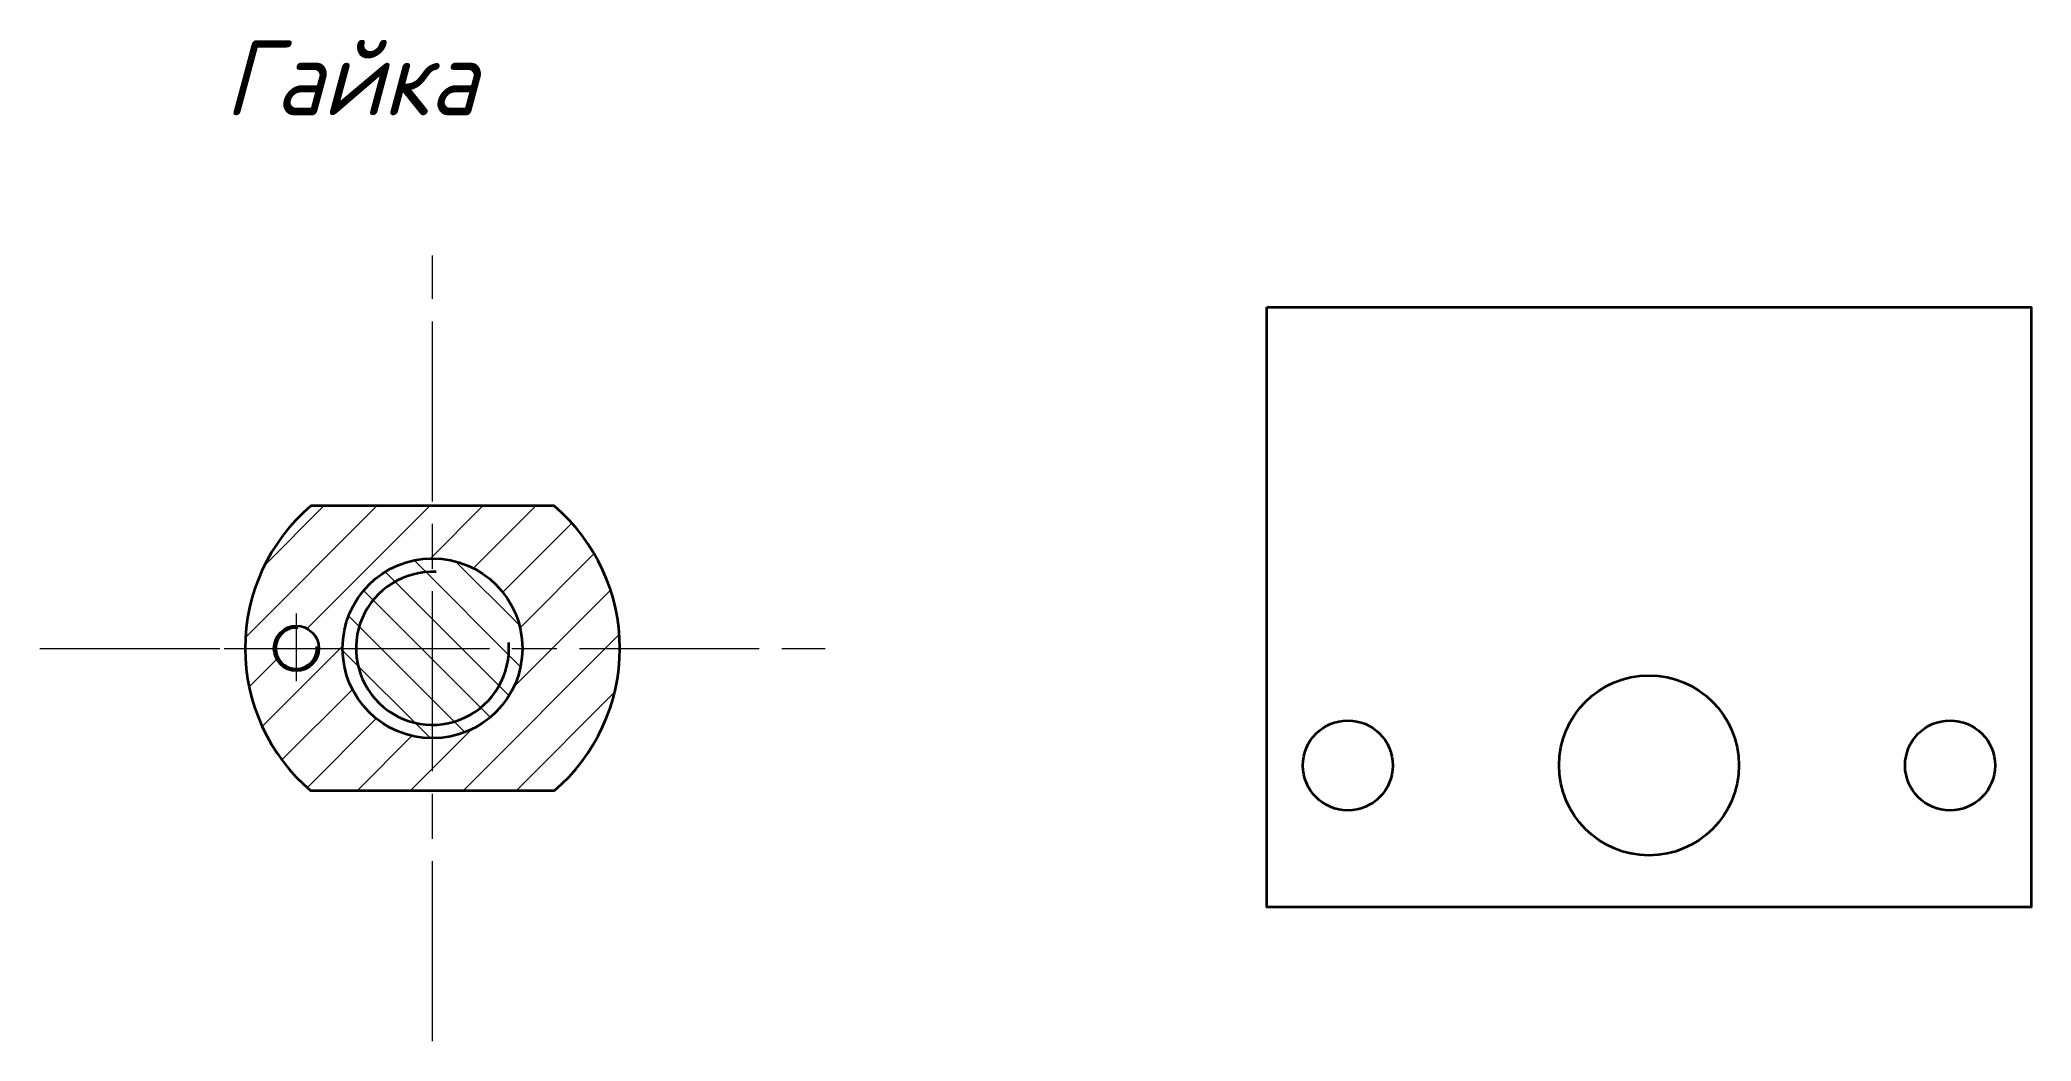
# Model space of a CAD drawing. Header units: millimetres. Extents: x -1043 to 2000, y -675 to 1302.
# Drawn here: x -297 to -164.2, y 151.3 to 218.1 of the extents above; entities that cross this region are included whole.
import ezdxf

# ---------------------------------------------------------------- set-up
doc = ezdxf.new("R2010")
doc.units = ezdxf.units.MM
doc.linetypes.add('AM_ISO08W050', pattern=[18, 12, -1.5, 3, -1.5])
doc.linetypes.add('AM_ISO08W050x2', pattern=[9, 6, -0.75, 1.5, -0.75])
for name, color, linetype, lineweight in [('AM_6', 2, 'Continuous', 35), ('AM_7', 4, 'AM_ISO08W050', 15), ('AM_8', 1, 'Continuous', 15), ('основные', 7, 'Continuous', 35)]:
    doc.layers.add(name, color=color, linetype=linetype, lineweight=lineweight)
doc.styles.get("Standard").update_dxf_attribs({"font": 'geniso.shx', "oblique": 15})

msp = doc.modelspace()

# ---------------------------------------------------------------- texts
at = {"layer": 'основные', "insert": (-284.695, 213.046), "char_height": 5, "attachment_point": 7}
msp.add_mtext('Гайка', dxfattribs=at)

# ---------------------------------------------------------------- hatches: boundary and pattern name
at = {"layer": 'AM_8'}
h = msp.add_hatch(dxfattribs=at)
h.set_pattern_fill('_U', color=256, scale=2.5, angle=45, style=0, pattern_type=0)
h.set_pattern_definition([(45, (-906.0157, -112.1365), (-1.767767, 1.767767), [])])
edge = h.paths.add_edge_path()
edge.add_line((-278.959, 167.997), (-262.711, 167.997))
edge.add_arc((-270.835, 177.497), 12.5, 310.5358, 409.4642)
edge.add_line((-262.711, 186.997), (-278.959, 186.997))
edge.add_arc((-270.835, 177.497), 12.5, 130.5358, 229.4642)
edge = h.paths.add_edge_path(flags=16)
edge.add_arc((-279.914, 177.497), 1.5, -293.19398, 11.45916, ccw=False)
edge.add_arc((-279.914, 177.497), 1.5, 11.45916, 66.80602, ccw=False)
edge = h.paths.add_edge_path(flags=16)
edge.add_arc((-270.835, 177.497), 6, -227.67004, 11.45916, ccw=False)
edge.add_arc((-270.835, 177.497), 6, 11.45916, 132.32996, ccw=False)
h = msp.add_hatch(dxfattribs=at)
h.set_pattern_fill('ANSI31', color=256, scale=0.6, angle=90, style=0)
h.set_pattern_definition([(135, (-906.0157, -112.1365), (-1.3470384, -1.3470384), [])])
h.paths.add_polyline_path([(-270.835, 182.597, 0.4142136), (-275.935, 177.497), (-275.092, 177.497), (-270.835, 177.497)], flags=17)
h.paths.add_polyline_path([(-265.735, 177.497), (-270.835, 177.497), (-270.835, 172.397, 0.4142136)], flags=17)
h.paths.add_polyline_path([(-270.835, 183.497), (-270.835, 177.497), (-265.735, 177.497), (-264.835, 177.497, 0.4142136)])
h.paths.add_polyline_path([(-270.835, 177.497), (-275.092, 177.497), (-275.935, 177.497, 0.4142136), (-270.835, 172.397)], flags=17)
h.paths.add_polyline_path([(-275.935, 177.497), (-276.835, 177.497, 0.4142136), (-270.835, 171.497), (-270.835, 172.397, -0.4142136)])
h.paths.add_polyline_path([(-270.835, 182.597), (-270.835, 183.497, 0.4142136), (-276.835, 177.497), (-275.935, 177.497, -0.4142136)])
h.paths.add_polyline_path([(-264.835, 177.497), (-265.735, 177.497, -0.4142136), (-270.835, 172.397), (-270.835, 171.497, 0.4142136)])

# ---------------------------------------------------------------- linework, layer by layer
at = {"layer": 'AM_6'}
for centre, radius, start, end in [((-270.835, 177.497), 5.1, 87.1178, 4.47342), ((-279.916, 177.5), 1.374, 85.804, 5.35428)]:
    msp.add_arc(centre, radius, start, end, dxfattribs=at)
at = {"layer": 'AM_7'}
for p, q in [((-270.835, 151.301), (-270.835, 203.693)), ((-297.031, 177.497), (-244.639, 177.497))]:
    msp.add_line(p, q, dxfattribs=at)
at = {"layer": 'AM_7', "linetype": 'AM_ISO08W050x2'}
for p, q in [((-279.914, 175.304), (-279.914, 179.821)), ((-284.736, 177.497), (-275.092, 177.497))]:
    msp.add_line(p, q, dxfattribs=at)
at = {"layer": 'основные'}
for p, q in [((-262.711, 186.997), (-278.959, 186.997)), ((-262.711, 167.997), (-278.959, 167.997))]:
    msp.add_line(p, q, dxfattribs=at)
msp.add_lwpolyline([(-215.175, 200.242), (-164.175, 200.242), (-164.175, 160.242), (-215.175, 160.242)], close=True, dxfattribs=at)
for centre, radius in [((-270.835, 177.497), 6), ((-279.914, 177.497), 1.5), ((-189.675, 169.69), 6), ((-209.763, 169.69), 3), ((-169.586, 169.69), 3)]:
    msp.add_circle(centre, radius, dxfattribs=at)
for start, end in [(130.5358, 229.4642), (310.5358, 49.4642)]:
    msp.add_arc((-270.835, 177.497), 12.5, start, end, dxfattribs=at)

msp.set_redraw_order([(e.dxf.handle, doc.entitydb.next_handle()) for e in msp.query("TEXT MTEXT ATTDEF DIMENSION ARC_DIMENSION")])  # texts and dimensions are drawn at this point

doc.saveas('drawing.dxf')
